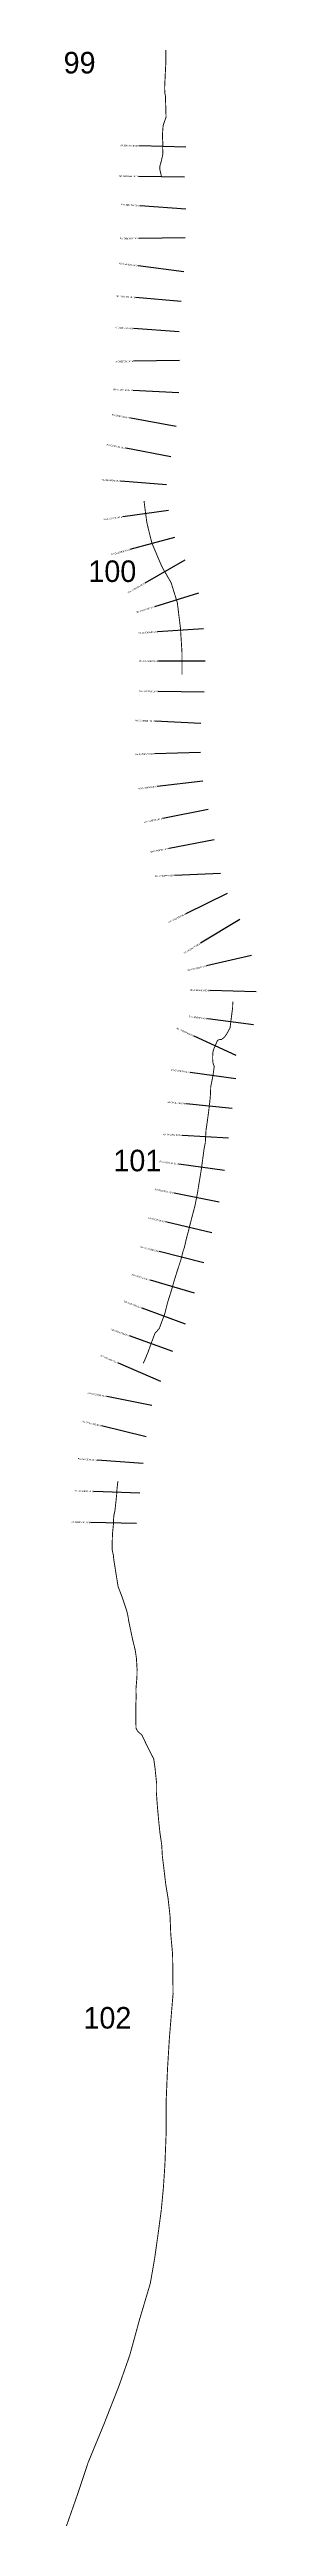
# Model space of a CAD drawing. Header units: metres. Extents: x 274517 to 282321, y 2070366 to 2078414.
# Drawn here: x 274517 to 275140, y 2070366 to 2078414 of the extents above.
import ezdxf
from ezdxf.enums import TextEntityAlignment as Align

# ---------------------------------------------------------------- set-up
doc = ezdxf.new("R2010")
doc.units = ezdxf.units.M
for name, color, linetype in [('CS', 134, 'Continuous'), ('CSMark', 210, 'Continuous'), ('NATURALLY PROTECTED', 3, 'Continuous')]:
    doc.layers.add(name, color=color, linetype=linetype)

msp = doc.modelspace()

# ---------------------------------------------------------------- linework, layer by layer
at = {"layer": 'CS'}
for p, q in [((274910.4, 2078097.1), (274760.5, 2078101.1)), ((274906.6, 2078000), (274756.6, 2078002.1)), ((274911.3, 2077896.1), (274761.7, 2077906.7)), ((274908.7, 2077802.2), (274758.7, 2077800.8)), ((274904, 2077691.9), (274755.2, 2077711.6)), ((274896.1, 2077595.8), (274746.7, 2077608.4)), ((274889.6, 2077497.3), (274740, 2077507.5)), ((274890.2, 2077403.9), (274740.2, 2077401.2)), ((274888.1, 2077298.6), (274738.3, 2077306.5)), ((274879.5, 2077189.7), (274731.9, 2077216.3)), ((274862.2, 2077090.4), (274714.9, 2077118.6)), ((274848.2, 2077000), (274698.6, 2077011.6)), ((274854.2, 2076916.7), (274705.6, 2076896)), ((274873.5, 2076828.2), (274728.6, 2076789.3)), ((274907.2, 2076755.2), (274777.2, 2076680.3)), ((274951.9, 2076648.2), (274808.7, 2076603.6)), ((274968.7, 2076531.8), (274819, 2076522.3)), ((274973.4, 2076427.3), (274823.4, 2076427.1)), ((274970.6, 2076326.3), (274820.6, 2076328.3)), ((274959.7, 2076224.4), (274809.9, 2076231.5)), ((274959, 2076130.1), (274809.1, 2076125.9)), ((274966.6, 2076037.2), (274817.6, 2076019.7)), ((274983.2, 2075944.3), (274835.9, 2075915.7)), ((275003.6, 2075845.9), (274856.2, 2075818.2)), ((275024.2, 2075737.2), (274874.3, 2075730.8)), ((275046.1, 2075671.6), (274911.3, 2075605.9)), ((275087, 2075587.9), (274958.7, 2075510.3)), ((275124.5, 2075470.5), (274978.4, 2075436.5)), ((275139.7, 2075352.8), (274989.7, 2075356.4)), ((275074.8, 2075145.9), (274938.3, 2075208.1)), ((275131.9, 2075245.5), (274983.1, 2075264.4)), ((275073.6, 2075069.3), (274925, 2075090.1)), ((275061.7, 2074973.3), (274912.5, 2074988.1)), ((275050.3, 2074877.2), (274900.5, 2074885.6)), ((275036.5, 2074772.2), (274887.9, 2074792.6)), ((275019.5, 2074669.2), (274872.3, 2074698.2)), ((274995.3, 2074569.5), (274849.3, 2074603.7)), ((274969.8, 2074471.6), (274824.3, 2074508.2)), ((274939.4, 2074373.4), (274795.4, 2074415.4)), ((274909.6, 2074272.5), (274768.9, 2074324.6)), ((274868.1, 2074183.5), (274727, 2074234.3)), ((274829.4, 2074086.6), (274691.5, 2074145.6)), ((274800, 2074007.7), (274652.9, 2074036.9)), ((274781.4, 2073906.5), (274635.6, 2073941.7)), ((274771.4, 2073819.8), (274621.8, 2073830.4)), ((274760.7, 2073722.8), (274610.8, 2073728.7)), ((274749.9, 2073624.9), (274599.9, 2073628.1))]:
    msp.add_line(p, q, dxfattribs=at)
at = {"layer": 'NATURALLY PROTECTED', "const_width": 3, "flags": 128}
for points in [[(274846, 2078412.8), (274845.6, 2078370.3), (274841.8, 2078292.1), (274842.2, 2078274.3), (274844.4, 2078262.6), (274846.4, 2078194.8), (274836.8, 2078167), (274835.7, 2078152.8), (274834.5, 2078132.7), (274835.8, 2078112.4), (274835.3, 2078094.5), (274836.1, 2078075.1), (274830.1, 2078048.2), (274827.2, 2078039), (274825.8, 2078033.8), (274825.8, 2078025.7), (274827.8, 2078017.1), (274829.3, 2078011.3), (274831.3, 2078002.2)], [(274774.8, 2076947.2), (274775.1, 2076944.2), (274775.1, 2076944.2), (274778, 2076920.3), (274781, 2076898.3), (274783.8, 2076877.3), (274790.2, 2076850.5), (274795.4, 2076829.5), (274801.2, 2076808), (274832.6, 2076734.4), (274863, 2076681.6), (274883.2, 2076616.6), (274893.3, 2076534.3), (274898.4, 2076454.8), (274898.5, 2076382.8)], [(275063.9, 2075319.9), (275063.4, 2075301.2), (275054.9, 2075234.3), (275051.5, 2075229.1), (275048.4, 2075223.4), (275044.6, 2075216.4), (275040.4, 2075209.8), (275033.8, 2075202.3), (275026.7, 2075197.5), (275018.4, 2075196.7), (275015.1, 2075195.1), (275012.9, 2075191.9), (275011, 2075187.4), (275007.4, 2075178.8), (275004.2, 2075171.9), (275000.9, 2075163.8), (274999.7, 2075158.6), (274998.7, 2075151.4), (274998.4, 2075143.4), (274998.2, 2075134), (274999.9, 2075117.5), (275003.6, 2075110.7), (274999.2, 2075079.3), (274996.1, 2075063.8), (274992, 2075043.4), (274991.2, 2075021.1), (274990.3, 2075008.6), (274988.7, 2074992.1), (274987.3, 2074982.4), (274985.9, 2074968.3), (274983.1, 2074947.6), (274979.8, 2074923.7), (274976.8, 2074904.5), (274975.7, 2074886.9), (274974.3, 2074861.6), (274970.5, 2074842.9), (274961, 2074773.3), (274948.2, 2074695.2), (274940.5, 2074656.4), (274929.1, 2074613.7), (274923.8, 2074593.2), (274920.5, 2074578.9), (274916.9, 2074566), (274912.1, 2074547.9), (274908.9, 2074533.5), (274906.4, 2074522.6), (274901.8, 2074509.1), (274895.3, 2074483.2), (274884.1, 2074449.4), (274875, 2074420.6), (274862.6, 2074378.1), (274851.2, 2074342.2), (274842.6, 2074307.5), (274824.5, 2074258.7), (274810, 2074242.2), (274798.1, 2074210.5), (274788.1, 2074182.7), (274779.8, 2074162.3), (274773.5, 2074148.3), (274772.1, 2074145.1)], [(274689.5, 2073761.5), (274688.2, 2073752.1), (274686.8, 2073740), (274685.9, 2073728.1), (274685.5, 2073719.8), (274683.6, 2073701.2), (274682.2, 2073688.8), (274679.4, 2073663.9), (274676.4, 2073652.2), (274675.1, 2073635.5), (274674.7, 2073620.3), (274671.7, 2073590.5), (274670.8, 2073558), (274670.8, 2073539.2), (274674.8, 2073520.7), (274676, 2073507.9), (274677.5, 2073498.1), (274677.5, 2073498.1), (274690.2, 2073419), (274696.4, 2073403.4), (274704.2, 2073383), (274711.7, 2073360.3), (274718.6, 2073339.8), (274723.3, 2073318.2), (274723.7, 2073312.6), (274736.5, 2073251.8), (274746.3, 2073211), (274749.8, 2073186.9), (274751.9, 2073151.7), (274751.5, 2073124.5), (274748.3, 2073087.7), (274748.8, 2073059.1), (274748.3, 2073043.5), (274748.3, 2073004.9), (274748.2, 2072975.6), (274748.2, 2072975.6), (274748.5, 2072959.5), (274753.5, 2072949.7), (274767.8, 2072937.3), (274781.3, 2072909), (274795.3, 2072880.6), (274806.1, 2072860.3), (274810.2, 2072831.8), (274814.9, 2072787.2), (274814.6, 2072753.4), (274818, 2072707.9), (274822.6, 2072656.5), (274826.4, 2072620.3), (274832.3, 2072579.8), (274834.4, 2072542.8), (274838.6, 2072509.4), (274845.5, 2072451.7), (274852.9, 2072407.7), (274859.3, 2072350.3), (274861.8, 2072289.7), (274867.7, 2072225.1), (274868.5, 2072167.6), (274869.2, 2072095.6), (274863.1, 2072022.9), (274857, 2071948.5), (274851, 2071849.7), (274846.5, 2071742.4), (274846.4, 2071635.3), (274842.6, 2071540.3), (274837.8, 2071467), (274830.9, 2071394.3), (274821, 2071320.1), (274809.1, 2071235.6), (274795, 2071155.2), (274759.9, 2071037.8), (274728, 2070921.7), (274694.2, 2070825.6), (274643.7, 2070697.3), (274592.2, 2070572.9), (274558.1, 2070470.6), (274522.6, 2070369.6), (274521.6, 2070367.1)]]:
    msp.add_lwpolyline(points, dxfattribs=at)

# ---------------------------------------------------------------- texts
at = {"char_height": 70, "attachment_point": 1}
for s, insert in [('99', (274512.5, 2078406.6)), ('100', (274593.2, 2076754.1)), ('101', (274674.7, 2074839.2)), ('102', (274577.1, 2072053.5))]:
    msp.add_mtext_dynamic_manual_height_columns(s, width=95.172, gutter_width=1, heights=[0], dxfattribs=dict(at, insert=insert))
at = {"layer": 'CSMark'}
for s, rotation, p in [('RA-CH206560.00 M', 358.48812, (274759.5, 2078101.1)), ('RA-CH206660.00 M', 359.20168, (274755.6, 2078002.1)), ('RA-CH206760.00 M', 355.94098, (274760.7, 2077906.8)), ('RA-CH206860.00 M', 0.52311, (274757.7, 2077800.8)), ('RA-CH206960.00 M', 352.46439, (274754.3, 2077711.7)), ('RA-CH207060.00 M', 355.21474, (274745.7, 2077608.4)), ('RA-CH207160.00 M', 356.10519, (274739, 2077507.5)), ('RA-CH207260.00 M', 1.03678, (274739.2, 2077401.2)), ('RA-CH207360.00 M', 356.98725, (274737.3, 2077306.6)), ('RA-CH207460.00 M', 349.7766, (274730.9, 2077216.5)), ('RA-CH207560.00 M', 349.16997, (274713.9, 2077118.8)), ('RA-CH207660.00 M', 355.53387, (274697.6, 2077011.7)), ('RA-CH207760.00 M', 7.92936, (274704.6, 2076895.9)), ('RA-CH207860.00 M', 15.04782, (274727.6, 2076789)), ('RA-CH207960.00 M', 29.92311, (274776.3, 2076679.8)), ('RA-CH208060.00 M', 17.2943, (274807.8, 2076603.4)), ('RA-CH208160.00 M', 3.64394, (274818, 2076522.2)), ('RA-CH208260.00 M', 0.06294, (274822.4, 2076427.1)), ('RA-CH208360.00 M', 359.22413, (274819.6, 2076328.3)), ('RA-CH208460.00 M', 357.28863, (274808.9, 2076231.5)), ('RA-CH208560.00 M', 1.62899, (274808.1, 2076125.8)), ('RA-CH208660.00 M', 6.69612, (274816.6, 2076019.5)), ('RA-CH208760.00 M', 10.97016, (274834.9, 2075915.5)), ('RA-CH208860.00 M', 10.64936, (274855.2, 2075818)), ('RA-CH208960.00 M', 2.41093, (274873.3, 2075730.8)), ('RA-CH209060.00 M', 25.97351, (274910.4, 2075605.5)), ('RA-CH209160.00 M', 31.16123, (274957.8, 2075509.8)), ('RA-CH209260.00 M', 13.11038, (274977.5, 2075436.2)), ('RA-CH209360.00 M', 358.63519, (274988.7, 2075356.4)), ('RA-CH209560.00 M', 335.51873, (274937.4, 2075208.5)), ('RA-CH209460.00 M', 352.76292, (274982.1, 2075264.5)), ('RA-CH209660.00 M', 352.00077, (274924, 2075090.3)), ('RA-CH209760.00 M', 354.34035, (274911.5, 2074988.2)), ('RA-CH209860.00 M', 356.76684, (274899.5, 2074885.7)), ('RA-CH209960.00 M', 352.19388, (274886.9, 2074792.7)), ('RA-CH210060.00 M', 348.84238, (274871.4, 2074698.4)), ('RA-CH210160.00 M', 346.85391, (274848.3, 2074603.9)), ('RA-CH210260.00 M', 345.90287, (274823.3, 2074508.4)), ('RA-CH210360.00 M', 343.73424, (274794.4, 2074415.7)), ('RA-CH210460.00 M', 339.65359, (274768, 2074325)), ('RA-CH210560.00 M', 340.21515, (274726, 2074234.6)), ('RA-CH210660.00 M', 336.83386, (274690.6, 2074146)), ('RA-CH210760.00 M', 348.77005, (274651.9, 2074037.1)), ('RA-CH210860.00 M', 346.44806, (274634.6, 2073941.9)), ('RA-CH210960.00 M', 355.93343, (274620.8, 2073830.5)), ('RA-CH211060.00 M', 357.77661, (274609.8, 2073728.7)), ('RA-CH211160.00 M', 358.79016, (274598.9, 2073628.1))]:
    msp.add_text(s, height=5, rotation=rotation, dxfattribs=at).set_placement(p, align=Align.MIDDLE_RIGHT)

doc.saveas('drawing.dxf')
